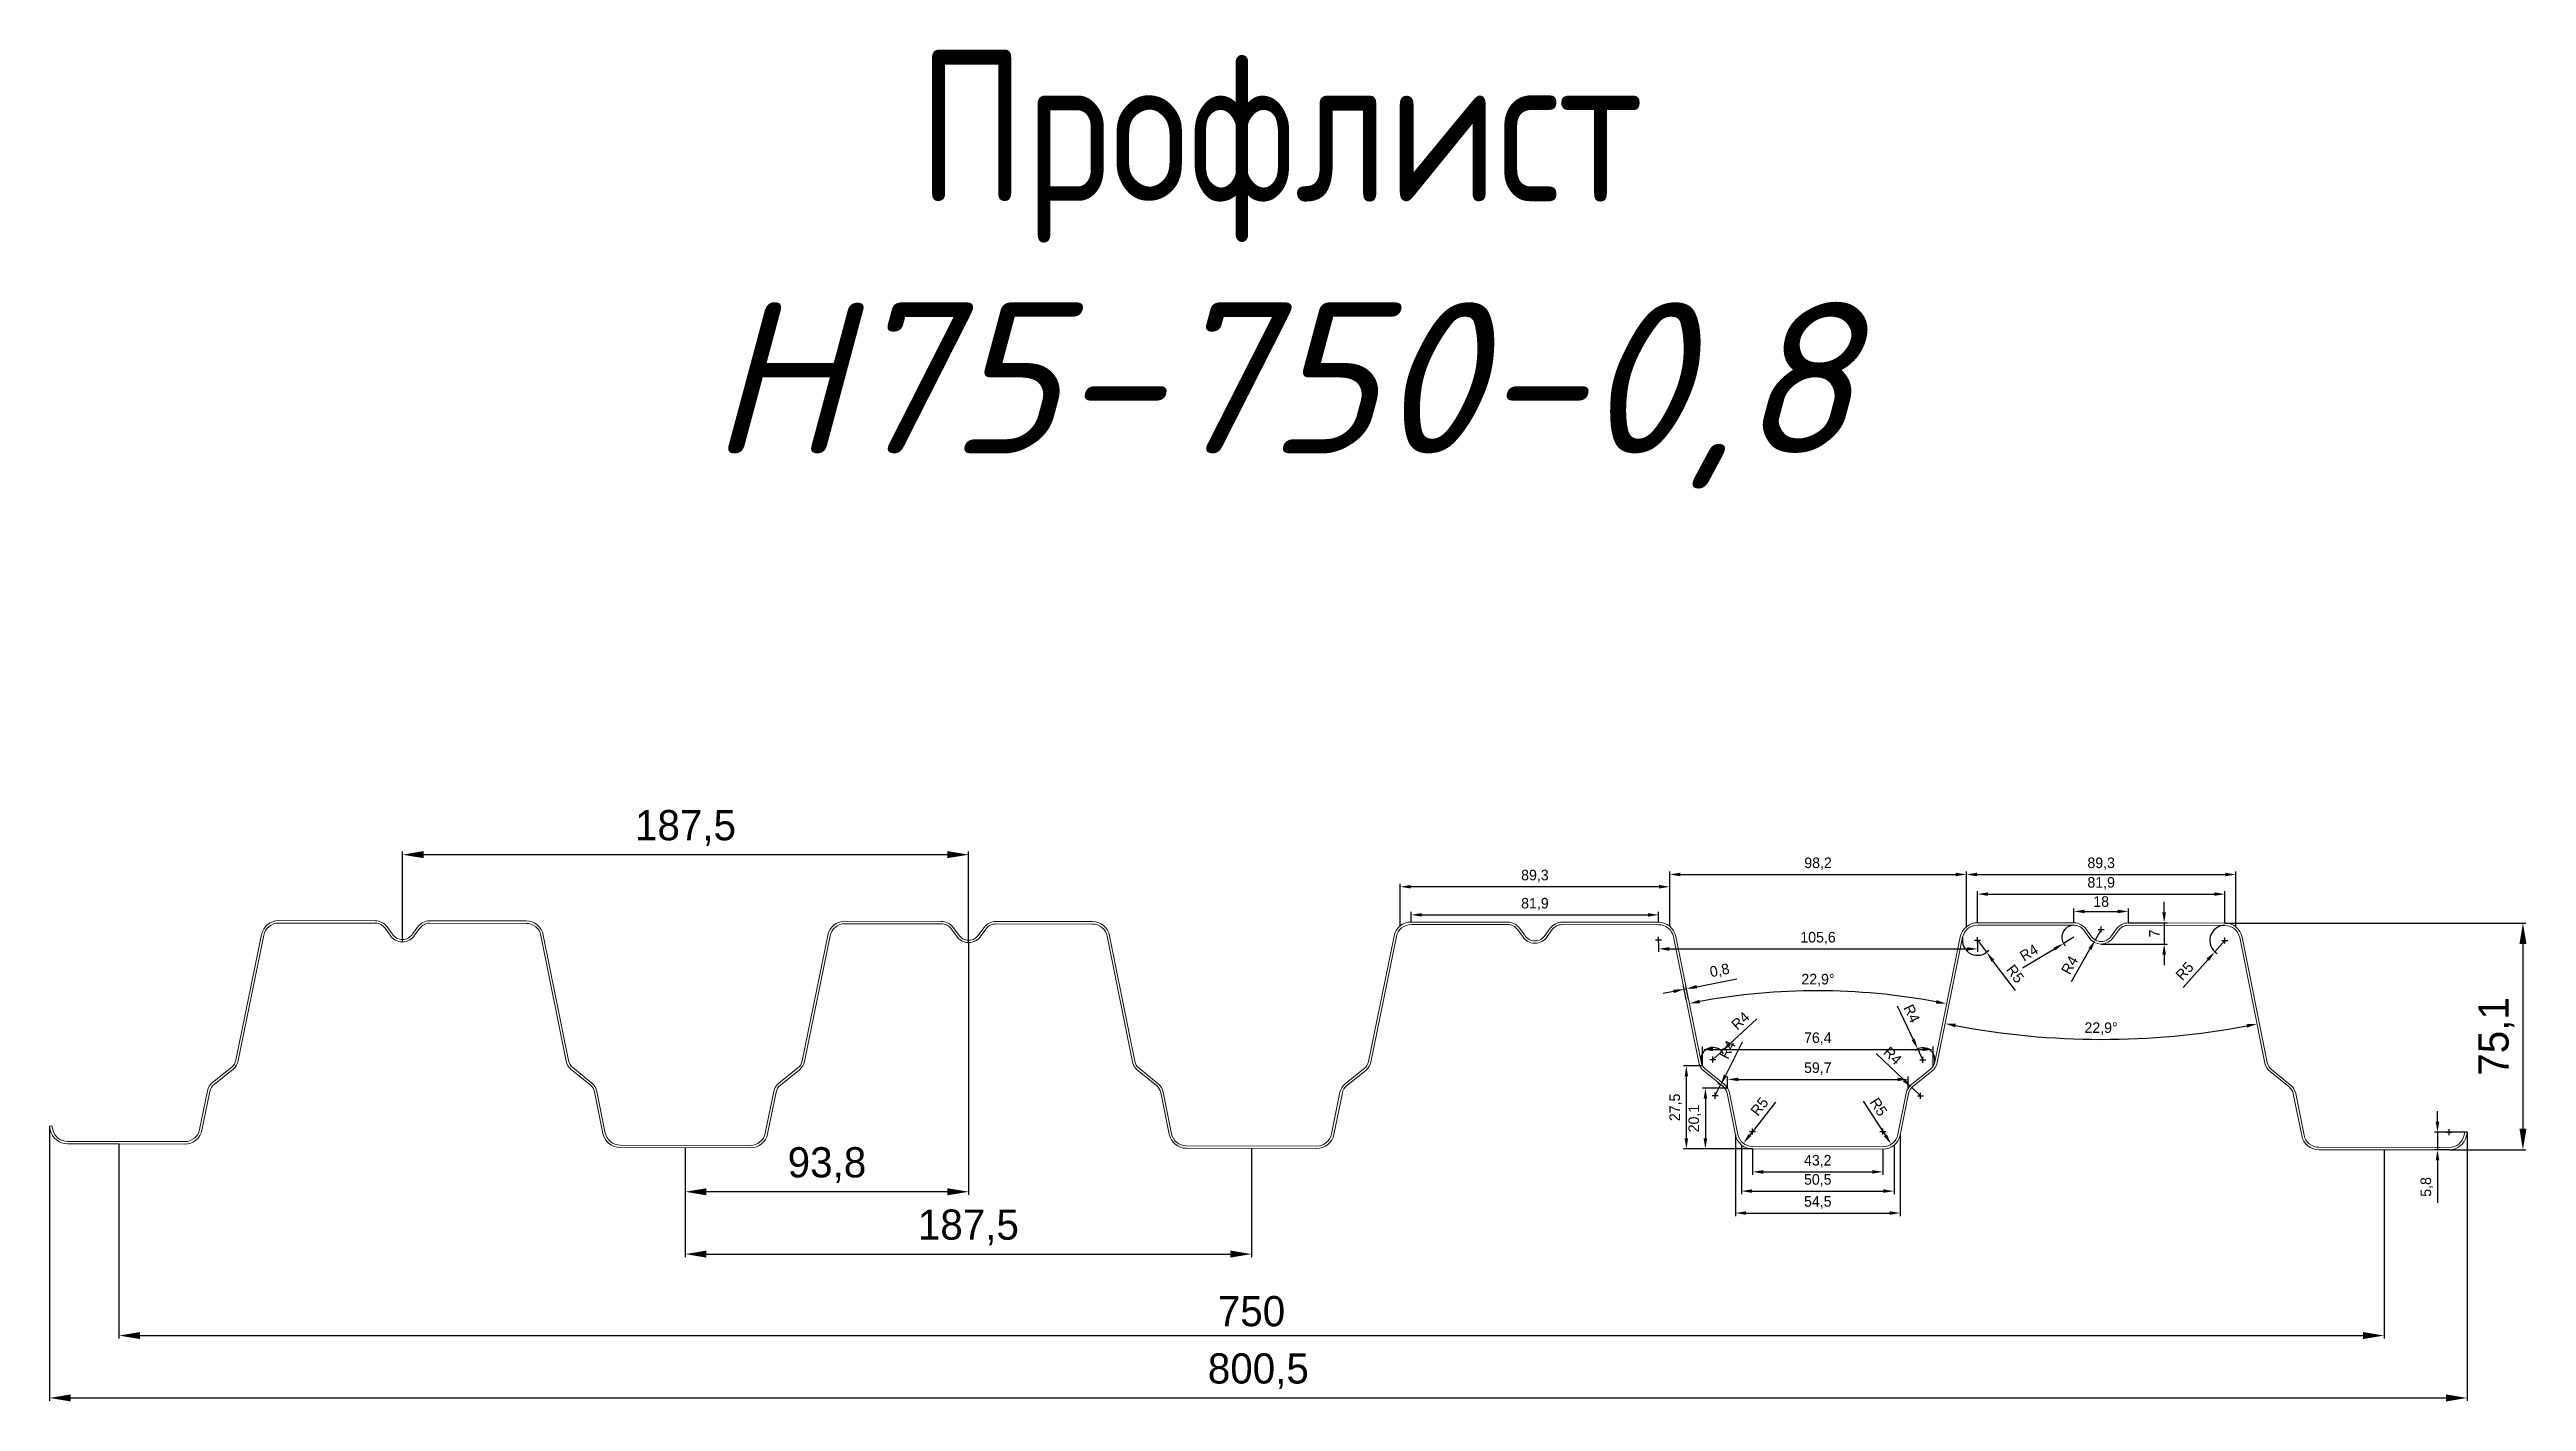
# Model space of a CAD drawing. Header units: millimetres. Extents: x -3689 to 2833879, y -661599 to -635850.
# Drawn here: x 2700652 to 2701472, y -655290 to -654843 of the extents above; entities that cross this region are included whole.
import ezdxf

# ---------------------------------------------------------------- set-up
doc = ezdxf.new("R2010")
doc.units = ezdxf.units.MM
doc.header["$PDMODE"] = 35
doc.layers.get('Defpoints').update_dxf_attribs({"color": 4})
doc.styles.add('ГОСТ 2.304', font='CS_Gost2304.shx')
doc.dimstyles.new('10', dxfattribs={"dimtxt": 10, "dimasz": 7, "dimexe": 1, "dimexo": 0, "dimgap": 3, "dimtad": 1, "dimtoh": 1, "dimdec": 1, "dimtxsty": 'Standard', "dimcen": 1, "dimclrd": 256, "dimclre": 256, "dimclrt": 256, "dimadec": 1, "dimazin": 2, "dimtp": 0.1, "dimtm": 0.1, "dimtfac": 0.71, "dimtdec": 1, "dimtmove": 0, "dimatfit": 3, "dimfxl": 1, "dimtolj": 1, "dimlwd": -1, "dimlwe": -1, "dimarcsym": 1})
doc.dimstyles.new('AM_GOST', dxfattribs={"dimtxt": 3.5, "dimasz": 3.5, "dimexe": 1, "dimexo": 0, "dimgap": 1.5, "dimtad": 1, "dimdec": 1, "dimtxsty": 'Standard', "dimcen": 0, "dimclrd": 256, "dimclre": 256, "dimclrt": 256, "dimadec": 1, "dimazin": 2, "dimtp": 0.1, "dimtm": 0.1, "dimtfac": 0.71, "dimtdec": 1, "dimtmove": 0, "dimatfit": 3, "dimfxl": 1, "dimtolj": 1, "dimlwd": -1, "dimlwe": -1, "dimarcsym": 1})
doc.dimstyles.new('AM_GOST$4', dxfattribs={"dimtxt": 3.5, "dimasz": 3.5, "dimexe": 1, "dimexo": 0, "dimgap": 1.5, "dimtad": 1, "dimdec": 1, "dimtxsty": 'Standard', "dimcen": 0, "dimclrd": 256, "dimclre": 256, "dimclrt": 256, "dimadec": 1, "dimazin": 2, "dimtp": 0.1, "dimtm": 0.1, "dimtfac": 0.71, "dimtdec": 1, "dimtmove": 0, "dimatfit": 3, "dimfxl": 1, "dimtolj": 1, "dimlwd": -1, "dimlwe": -1, "dimarcsym": 1})

msp = doc.modelspace()

# ---------------------------------------------------------------- texts
at = {"layer": 'Defpoints', "insert": (2700734.97, -654843.22), "char_height": 50, "attachment_point": 1, "style": 'ГОСТ 2.304'}
msp.add_mtext_dynamic_manual_height_columns('\\pxqc;Профлист \\P{\\fISOCPEUR|b0|i1|c204|p34;Н75-750-0,8}', width=648.941, gutter_width=75, heights=[0], dxfattribs=at)

# ---------------------------------------------------------------- blocks, each defined once
blk = doc.blocks.new('Профнастил Н75-750-0.8 ГОСТ 24045-94')
at = {"linetype": 'ByBlock', "lineweight": -2, "ltscale": 100}
blk.add_lwpolyline([(697.22, 75), (697.22, 75, -0.356846), (702.9, 70.35), (711.32, 28.79, 0.174576), (712.72, 26.48), (719.04, 21.37, -0.174576), (720.73, 18.59), (723.52, 4.81, 0.356846), (728.42, 0.8), (771.58, 0.8, 0.356846), (776.48, 4.81), (776.72, 6), (777.51, 5.84), (777.27, 4.65, -0.356846), (771.58, 0), (750, 0), (728.42, 0, -0.356846), (722.73, 4.65), (719.94, 18.43, 0.174576), (718.54, 20.75), (712.22, 25.85, -0.174576), (710.53, 28.63), (702.12, 70.19, 0.356846), (697.22, 74.2), (665.25, 74.2, 0.241708), (662, 72.53), (660.3, 70.23, -0.550283), (652.2, 70.23), (650.5, 72.53, 0.241708), (647.25, 74.2), (615.28, 74.2, 0.356846), (610.38, 70.19), (601.97, 28.63, -0.174576), (600.28, 25.85), (593.96, 20.75, 0.174576), (592.56, 18.43), (589.77, 4.65, -0.356846), (584.08, 0), (540.92, 0, -0.356846), (535.23, 4.65), (532.44, 18.43, 0.174576), (531.04, 20.75), (524.72, 25.85, -0.174576), (523.03, 28.63), (514.62, 70.19, 0.356846), (509.72, 74.2), (477.75, 74.2, 0.241708), (474.5, 72.53), (472.8, 70.23, -0.550283), (464.7, 70.23), (463, 72.53, 0.241708), (459.75, 74.2), (427.78, 74.2, 0.356846), (422.88, 70.19), (414.47, 28.63, -0.174576), (412.78, 25.85), (406.46, 20.75, 0.174576), (405.06, 18.43), (402.27, 4.65, -0.356846), (396.58, 0), (353.42, 0, -0.356846), (347.73, 4.65), (344.94, 18.43, 0.174576), (343.54, 20.75), (337.22, 25.85, -0.174576), (335.53, 28.63), (327.12, 70.19, 0.356846), (322.22, 74.2), (290.25, 74.2, 0.241708), (287, 72.53), (285.3, 70.23, -0.550283), (277.2, 70.23), (275.5, 72.53, 0.241708), (272.25, 74.2), (240.28, 74.2, 0.356846), (235.38, 70.19), (226.97, 28.63, -0.174576), (225.28, 25.85), (218.96, 20.75, 0.174576), (217.56, 18.43), (214.77, 4.65, -0.356846), (209.08, 0), (165.92, 0, -0.356846), (160.23, 4.65), (157.44, 18.43, 0.174576), (156.04, 20.75), (149.72, 25.85, -0.174576), (148.03, 28.63), (139.62, 70.19, 0.356846), (134.72, 74.2), (102.75, 74.2, 0.241708), (99.5, 72.53), (97.8, 70.23, -0.550283), (89.7, 70.23), (88, 72.53, 0.241708), (84.75, 74.2), (52.78, 74.2, 0.356846), (47.88, 70.19), (39.47, 28.63, -0.174576), (37.78, 25.85), (31.46, 20.75, 0.174576), (30.06, 18.43), (27.47, 5.65, -0.356846), (21.78, 1), (0, 1), (-17.07, 1, -0.356846), (-22.76, 5.65), (-23, 6.84), (-22.22, 7), (-21.97, 5.81, 0.356846), (-17.07, 1.8), (21.78, 1.8, 0.356846), (26.68, 5.81), (29.27, 18.59, -0.174576), (30.96, 21.37), (37.28, 26.48, 0.174576), (38.68, 28.79), (47.1, 70.35, -0.356846), (52.78, 75), (84.75, 75, -0.243056), (88.66, 72.98), (90.37, 70.66, 0.55113), (97.13, 70.66), (98.84, 72.98, -0.243056), (102.75, 75), (134.72, 75, -0.356846), (140.4, 70.35), (148.82, 28.79, 0.174576), (150.22, 26.48), (156.54, 21.37, -0.174576), (158.23, 18.59), (161.02, 4.81, 0.356846), (165.92, 0.8), (209.08, 0.8, 0.356846), (213.98, 4.81), (216.77, 18.59, -0.174576), (218.46, 21.37), (224.78, 26.48, 0.174576), (226.18, 28.79), (234.6, 70.35, -0.356846), (240.28, 75), (240.28, 75), (272.25, 75, -0.243056), (276.16, 72.98), (277.87, 70.66, 0.55113), (284.63, 70.66), (286.34, 72.98, -0.243056), (290.25, 75), (322.22, 75, -0.356846), (327.9, 70.35), (336.32, 28.79, 0.174576), (337.72, 26.48), (344.04, 21.37, -0.174576), (345.73, 18.59), (348.52, 4.81, 0.356846), (353.42, 0.8), (396.58, 0.8, 0.356846), (401.48, 4.81), (404.27, 18.59, -0.174576), (405.96, 21.37), (412.28, 26.48, 0.174576), (413.68, 28.79), (422.1, 70.35, -0.356846), (427.78, 75), (427.78, 75), (459.75, 75, -0.243056), (463.66, 72.98), (465.37, 70.66, 0.55113), (472.13, 70.66), (473.84, 72.98, -0.243056), (477.75, 75), (509.72, 75, -0.356846), (515.4, 70.35), (523.82, 28.79, 0.174576), (525.22, 26.48), (531.54, 21.37, -0.174576), (533.23, 18.59), (536.02, 4.81, 0.356846), (540.92, 0.8), (584.08, 0.8, 0.356846), (588.98, 4.81), (591.77, 18.59, -0.174576), (593.46, 21.37), (599.78, 26.48, 0.174576), (601.18, 28.79), (609.6, 70.35, -0.356846), (615.28, 75), (615.28, 75), (647.25, 75, -0.243056), (651.16, 72.98), (652.87, 70.66, 0.55113), (659.63, 70.66), (661.34, 72.98, -0.243056), (665.25, 75)], format="xyb", close=True, dxfattribs=at)
blk = doc.blocks.new('*D796')
at = {"linetype": 'ByBlock', "transparency": 16777216}
for p, q in [((2701372.18, -655132.07), (2701471.86, -655132.07)), ((2701470.86, -655139.07), (2701470.86, -655200.16)), ((2701446.45, -655207.16), (2701471.86, -655207.16))]:
    blk.add_line(p, q, dxfattribs=at)
at = {"transparency": 16777216}
for points in [[(2701469.7, -655139.07), (2701472.03, -655139.07), (2701470.86, -655132.07)], [(2701469.7, -655200.16), (2701472.03, -655200.16), (2701470.86, -655207.16)]]:
    blk.add_solid(points, dxfattribs=at)
at = {"layer": 'Defpoints', "color": 0, "transparency": 16777216}
for p in [(2701372.18, -655132.07), (2701446.45, -655207.16), (2701470.86, -655207.16)]:
    blk.add_point(p, dxfattribs=at)
at = {"transparency": 16777216, "insert": (2701462.03, -655169.62), "char_height": 10, "attachment_point": 5, "rotation": 90}
blk.add_mtext('\\A1;75,1', dxfattribs=at)
blk = doc.blocks.new('*D797')
at = {"linetype": 'ByBlock', "transparency": 16777216}
for p, q in [((2701184.67, -655138.64), (2701184.67, -655141.64)), ((2701188.17, -655140.64), (2701286.74, -655140.64)), ((2701290.24, -655138.77), (2701290.24, -655141.64))]:
    blk.add_line(p, q, dxfattribs=at)
at = {"transparency": 16777216}
for points in [[(2701188.17, -655140.06), (2701188.17, -655141.23), (2701184.67, -655140.64)], [(2701286.74, -655140.06), (2701286.74, -655141.23), (2701290.24, -655140.64)]]:
    blk.add_solid(points, dxfattribs=at)
at = {"layer": 'Defpoints', "color": 0, "transparency": 16777216}
for p in [(2701184.67, -655138.64), (2701290.24, -655138.77), (2701290.24, -655140.64)]:
    blk.add_point(p, dxfattribs=at)
at = {"transparency": 16777216, "insert": (2701237.45, -655137.1), "char_height": 3.5, "attachment_point": 5}
blk.add_mtext('\\A1;105,6', dxfattribs=at)
blk = doc.blocks.new('*D798')
at = {"linetype": 'ByBlock', "transparency": 16777216}
for p, q in [((2701188.35, -655133.16), (2701188.35, -655115)), ((2701191.85, -655116), (2701283.07, -655116)), ((2701286.57, -655133.28), (2701286.57, -655115))]:
    blk.add_line(p, q, dxfattribs=at)
at = {"transparency": 16777216}
for points in [[(2701191.85, -655115.42), (2701191.85, -655116.59), (2701188.35, -655116)], [(2701283.07, -655115.42), (2701283.07, -655116.59), (2701286.57, -655116)]]:
    blk.add_solid(points, dxfattribs=at)
at = {"layer": 'Defpoints', "color": 0, "transparency": 16777216}
for p in [(2701286.57, -655116), (2701188.35, -655133.16), (2701286.57, -655133.28)]:
    blk.add_point(p, dxfattribs=at)
at = {"transparency": 16777216, "insert": (2701237.46, -655112.46), "char_height": 3.5, "attachment_point": 5}
blk.add_mtext('\\A1;98,2', dxfattribs=at)
blk = doc.blocks.new('*D799')
at = {"linetype": 'ByBlock', "transparency": 16777216}
for p, q in [((2701099.07, -655133.05), (2701099.07, -655119.07)), ((2701184.85, -655120.07), (2701102.57, -655120.07)), ((2701188.35, -655133.16), (2701188.35, -655119.07))]:
    blk.add_line(p, q, dxfattribs=at)
at = {"transparency": 16777216}
for points in [[(2701102.57, -655119.48), (2701102.57, -655120.65), (2701099.07, -655120.07)], [(2701184.85, -655119.48), (2701184.85, -655120.65), (2701188.35, -655120.07)]]:
    blk.add_solid(points, dxfattribs=at)
at = {"layer": 'Defpoints', "color": 0, "transparency": 16777216}
for p in [(2701099.07, -655120.07), (2701099.07, -655133.05), (2701188.35, -655133.16)]:
    blk.add_point(p, dxfattribs=at)
at = {"transparency": 16777216, "insert": (2701143.71, -655116.52), "char_height": 3.5, "attachment_point": 5}
blk.add_mtext('\\A1;89,3', dxfattribs=at)
blk = doc.blocks.new('*D800')
at = {"linetype": 'ByBlock', "transparency": 16777216}
for p, q in [((2701102.74, -655131.74), (2701102.74, -655128.37)), ((2701106.24, -655129.37), (2701181.18, -655129.37)), ((2701184.68, -655131.84), (2701184.68, -655128.37))]:
    blk.add_line(p, q, dxfattribs=at)
at = {"transparency": 16777216}
for points in [[(2701106.24, -655128.79), (2701106.24, -655129.95), (2701102.74, -655129.37)], [(2701181.18, -655128.79), (2701181.18, -655129.95), (2701184.68, -655129.37)]]:
    blk.add_solid(points, dxfattribs=at)
at = {"layer": 'Defpoints', "color": 0, "transparency": 16777216}
for p in [(2701102.74, -655131.74), (2701184.68, -655129.37), (2701184.68, -655131.84)]:
    blk.add_point(p, dxfattribs=at)
at = {"transparency": 16777216, "insert": (2701143.71, -655125.83), "char_height": 3.5, "attachment_point": 5}
blk.add_mtext('\\A1;81,9', dxfattribs=at)
blk = doc.blocks.new('*D801')
at = {"linetype": 'ByBlock', "transparency": 16777216}
for p, q in [((2701199.22, -655179.35), (2701199.22, -655172.91)), ((2701202.72, -655173.91), (2701272.09, -655173.91)), ((2701275.59, -655179.44), (2701275.59, -655172.91))]:
    blk.add_line(p, q, dxfattribs=at)
at = {"transparency": 16777216}
for points in [[(2701202.72, -655173.32), (2701202.72, -655174.49), (2701199.22, -655173.91)], [(2701272.09, -655173.32), (2701272.09, -655174.49), (2701275.59, -655173.91)]]:
    blk.add_solid(points, dxfattribs=at)
at = {"layer": 'Defpoints', "color": 0, "transparency": 16777216}
for p in [(2701275.59, -655173.91), (2701199.22, -655179.35), (2701275.59, -655179.44)]:
    blk.add_point(p, dxfattribs=at)
at = {"transparency": 16777216, "insert": (2701237.4, -655170.36), "char_height": 3.5, "attachment_point": 5}
blk.add_mtext('\\A1;76,4', dxfattribs=at)
blk = doc.blocks.new('*D802')
at = {"linetype": 'ByBlock', "transparency": 16777216}
for p, q in [((2701207.52, -655186.74), (2701207.52, -655182.84)), ((2701211.02, -655183.84), (2701263.77, -655183.84)), ((2701267.27, -655186.82), (2701267.27, -655182.84))]:
    blk.add_line(p, q, dxfattribs=at)
at = {"transparency": 16777216}
for points in [[(2701211.02, -655183.26), (2701211.02, -655184.42), (2701207.52, -655183.84)], [(2701263.77, -655183.26), (2701263.77, -655184.42), (2701267.27, -655183.84)]]:
    blk.add_solid(points, dxfattribs=at)
at = {"layer": 'Defpoints', "color": 0, "transparency": 16777216}
for p in [(2701267.27, -655183.84), (2701207.52, -655186.74), (2701267.27, -655186.82)]:
    blk.add_point(p, dxfattribs=at)
at = {"transparency": 16777216, "insert": (2701237.39, -655180.3), "char_height": 3.5, "attachment_point": 5}
blk.add_mtext('\\A1;59,7', dxfattribs=at)
blk = doc.blocks.new('*D803')
at = {"linetype": 'ByBlock', "transparency": 16777216}
for p, q in [((2701207.52, -655186.74), (2701199.16, -655186.74)), ((2701200.16, -655190.24), (2701200.16, -655203.38)), ((2701215.79, -655206.88), (2701199.16, -655206.88))]:
    blk.add_line(p, q, dxfattribs=at)
at = {"transparency": 16777216}
for points in [[(2701199.58, -655190.24), (2701200.74, -655190.24), (2701200.16, -655186.74)], [(2701199.58, -655203.38), (2701200.74, -655203.38), (2701200.16, -655206.88)]]:
    blk.add_solid(points, dxfattribs=at)
at = {"layer": 'Defpoints', "color": 0, "transparency": 16777216}
for p in [(2701207.52, -655186.74), (2701200.16, -655206.88), (2701215.79, -655206.88)]:
    blk.add_point(p, dxfattribs=at)
at = {"transparency": 16777216, "insert": (2701196.62, -655196.81), "char_height": 3.5, "attachment_point": 5, "rotation": 90}
blk.add_mtext('\\A1;20,1', dxfattribs=at)
blk = doc.blocks.new('*D804')
at = {"linetype": 'ByBlock', "transparency": 16777216}
for p, q in [((2701199.22, -655179.34), (2701192.86, -655179.34)), ((2701193.86, -655203.38), (2701193.86, -655182.84)), ((2701215.79, -655206.88), (2701192.86, -655206.88))]:
    blk.add_line(p, q, dxfattribs=at)
at = {"transparency": 16777216}
for points in [[(2701193.28, -655182.84), (2701194.44, -655182.84), (2701193.86, -655179.34)], [(2701193.28, -655203.38), (2701194.44, -655203.38), (2701193.86, -655206.88)]]:
    blk.add_solid(points, dxfattribs=at)
at = {"layer": 'Defpoints', "color": 0, "transparency": 16777216}
for p in [(2701193.86, -655179.34), (2701199.22, -655179.34), (2701215.79, -655206.88)]:
    blk.add_point(p, dxfattribs=at)
at = {"transparency": 16777216, "insert": (2701190.32, -655193.11), "char_height": 3.5, "attachment_point": 5, "rotation": 90}
blk.add_mtext('\\A1;27,5', dxfattribs=at)
blk = doc.blocks.new('*D805')
at = {"linetype": 'ByBlock', "transparency": 16777216}
for p, q in [((2701215.79, -655206.88), (2701215.79, -655215.47)), ((2701258.95, -655206.93), (2701258.95, -655215.47)), ((2701219.29, -655214.47), (2701255.45, -655214.47))]:
    blk.add_line(p, q, dxfattribs=at)
at = {"transparency": 16777216}
for points in [[(2701219.29, -655213.89), (2701219.29, -655215.06), (2701215.79, -655214.47)], [(2701255.45, -655213.89), (2701255.45, -655215.06), (2701258.95, -655214.47)]]:
    blk.add_solid(points, dxfattribs=at)
at = {"layer": 'Defpoints', "color": 0, "transparency": 16777216}
for p in [(2701215.79, -655206.88), (2701258.95, -655206.93), (2701258.95, -655214.47)]:
    blk.add_point(p, dxfattribs=at)
at = {"transparency": 16777216, "insert": (2701237.37, -655210.93), "char_height": 3.5, "attachment_point": 5}
blk.add_mtext('\\A1;43,2', dxfattribs=at)
blk = doc.blocks.new('*D806')
at = {"linetype": 'ByBlock', "transparency": 16777216}
for p, q in [((2701212.12, -655205.57), (2701212.12, -655221.83)), ((2701262.62, -655205.63), (2701262.62, -655221.83)), ((2701215.62, -655220.83), (2701259.12, -655220.83))]:
    blk.add_line(p, q, dxfattribs=at)
at = {"transparency": 16777216}
for points in [[(2701215.62, -655220.24), (2701215.62, -655221.41), (2701212.12, -655220.83)], [(2701259.12, -655220.24), (2701259.12, -655221.41), (2701262.62, -655220.83)]]:
    blk.add_solid(points, dxfattribs=at)
at = {"layer": 'Defpoints', "color": 0, "transparency": 16777216}
for p in [(2701212.12, -655205.57), (2701262.62, -655205.63), (2701262.62, -655220.83)]:
    blk.add_point(p, dxfattribs=at)
at = {"transparency": 16777216, "insert": (2701237.37, -655217.29), "char_height": 3.5, "attachment_point": 5}
blk.add_mtext('\\A1;50,5', dxfattribs=at)
blk = doc.blocks.new('*D807')
at = {"linetype": 'ByBlock', "transparency": 16777216}
for p, q in [((2701210.11, -655202.22), (2701210.11, -655229.09)), ((2701264.64, -655202.29), (2701264.64, -655229.09)), ((2701213.61, -655228.09), (2701261.14, -655228.09))]:
    blk.add_line(p, q, dxfattribs=at)
at = {"transparency": 16777216}
for points in [[(2701213.61, -655227.5), (2701213.61, -655228.67), (2701210.11, -655228.09)], [(2701261.14, -655227.5), (2701261.14, -655228.67), (2701264.64, -655228.09)]]:
    blk.add_solid(points, dxfattribs=at)
at = {"layer": 'Defpoints', "color": 0, "transparency": 16777216}
for p in [(2701210.11, -655202.22), (2701264.64, -655202.29), (2701264.64, -655228.09)]:
    blk.add_point(p, dxfattribs=at)
at = {"transparency": 16777216, "insert": (2701237.38, -655224.54), "char_height": 3.5, "attachment_point": 5}
blk.add_mtext('\\A1;54,5', dxfattribs=at)
blk = doc.blocks.new('*D808')
at = {"linetype": 'ByBlock', "transparency": 16777216}
blk.add_line((2701252.37, -655191.03), (2701259.78, -655202.39), dxfattribs=at)
at = {"transparency": 16777216}
blk.add_solid([(2701260.27, -655202.07), (2701259.29, -655202.71), (2701261.69, -655205.32)], dxfattribs=at)
at = {"layer": 'Defpoints', "color": 0, "transparency": 16777216}
for p in [(2701258.96, -655201.13), (2701261.69, -655205.32)]:
    blk.add_point(p, dxfattribs=at)
at = {"transparency": 16777216, "insert": (2701257.5, -655192.95), "char_height": 3.5, "attachment_point": 5, "rotation": 303.09792}
blk.add_mtext('\\A1;R5', dxfattribs=at)
blk = doc.blocks.new('*D809')
at = {"linetype": 'ByBlock', "transparency": 16777216}
blk.add_line((2701223.35, -655191.34), (2701214.88, -655202.27), dxfattribs=at)
at = {"transparency": 16777216}
blk.add_solid([(2701214.42, -655201.91), (2701215.34, -655202.62), (2701212.73, -655205.03)], dxfattribs=at)
at = {"layer": 'Defpoints', "color": 0, "transparency": 16777216}
for p in [(2701212.73, -655205.03), (2701215.8, -655201.08)]:
    blk.add_point(p, dxfattribs=at)
at = {"transparency": 16777216, "insert": (2701218.07, -655192.84), "char_height": 3.5, "attachment_point": 5, "rotation": 52.21941}
blk.add_mtext('\\A1;R5', dxfattribs=at)
blk = doc.blocks.new('*D810')
at = {"linetype": 'ByBlock', "transparency": 16777216}
for p, q in [((2701217.2, -655163.8), (2701208.15, -655172.18)), ((2701202.64, -655177.28), (2701205.58, -655174.56))]:
    blk.add_line(p, q, dxfattribs=at)
blk.add_arc((2701202.64, -655177.28), 4, 28.47082, 191.37483, dxfattribs=at)
at = {"transparency": 16777216}
blk.add_solid([(2701207.75, -655171.75), (2701208.54, -655172.61), (2701205.58, -655174.56)], dxfattribs=at)
at = {"layer": 'Defpoints', "color": 0, "transparency": 16777216}
for p in [(2701205.58, -655174.56), (2701202.64, -655177.28)]:
    blk.add_point(p, dxfattribs=at)
at = {"transparency": 16777216, "insert": (2701211.75, -655164.42), "char_height": 3.5, "attachment_point": 5, "rotation": 42.79476}
blk.add_mtext('\\A1;R4', dxfattribs=at)
blk = doc.blocks.new('*D811')
at = {"linetype": 'ByBlock', "transparency": 16777216}
for p, q in [((2701212.32, -655171.51), (2701206.78, -655182.53)), ((2701203.42, -655189.23), (2701205.21, -655185.66))]:
    blk.add_line(p, q, dxfattribs=at)
blk.add_arc((2701203.42, -655189.23), 4, 50.98552, 77.64896, dxfattribs=at)
at = {"transparency": 16777216}
blk.add_solid([(2701206.26, -655182.27), (2701207.3, -655182.79), (2701205.21, -655185.66)], dxfattribs=at)
at = {"layer": 'Defpoints', "color": 0, "transparency": 16777216}
for p in [(2701203.42, -655189.23), (2701205.21, -655185.66)]:
    blk.add_point(p, dxfattribs=at)
at = {"transparency": 16777216, "insert": (2701207.43, -655173.99), "char_height": 3.5, "attachment_point": 5, "rotation": 63.32502}
blk.add_mtext('\\A1;R4', dxfattribs=at)
blk = doc.blocks.new('*D812')
at = {"linetype": 'ByBlock', "transparency": 16777216}
for p, q in [((2701256.73, -655175.31), (2701265.95, -655184.13)), ((2701271.37, -655189.31), (2701268.48, -655186.55))]:
    blk.add_line(p, q, dxfattribs=at)
at = {"transparency": 16777216}
blk.add_solid([(2701266.35, -655183.71), (2701265.54, -655184.55), (2701268.48, -655186.55)], dxfattribs=at)
at = {"layer": 'Defpoints', "color": 0, "transparency": 16777216}
for p in [(2701268.48, -655186.55), (2701271.37, -655189.31)]:
    blk.add_point(p, dxfattribs=at)
at = {"transparency": 16777216, "insert": (2701262.17, -655176.01), "char_height": 3.5, "attachment_point": 5, "rotation": 316.27621}
blk.add_mtext('\\A1;R4', dxfattribs=at)
blk = doc.blocks.new('*D813')
at = {"linetype": 'ByBlock', "transparency": 16777216}
for p, q in [((2701263.66, -655159.45), (2701268.95, -655170.59)), ((2701272.17, -655177.36), (2701270.45, -655173.75))]:
    blk.add_line(p, q, dxfattribs=at)
blk.add_arc((2701272.17, -655177.36), 4, 348.48487, 129.72561, dxfattribs=at)
at = {"transparency": 16777216}
blk.add_solid([(2701269.48, -655170.34), (2701268.43, -655170.84), (2701270.45, -655173.75)], dxfattribs=at)
at = {"layer": 'Defpoints', "color": 0, "transparency": 16777216}
for p in [(2701270.45, -655173.75), (2701272.17, -655177.36)]:
    blk.add_point(p, dxfattribs=at)
at = {"transparency": 16777216, "insert": (2701268.49, -655162.04), "char_height": 3.5, "attachment_point": 5, "rotation": 295.40166}
blk.add_mtext('\\A1;R4', dxfattribs=at)
blk = doc.blocks.new('*D781')
at = {"linetype": 'ByBlock', "transparency": 16777216}
for p, q in [((2701286.57, -655133.28), (2701286.57, -655115)), ((2701290.07, -655116), (2701372.35, -655116)), ((2701375.85, -655133.39), (2701375.85, -655115))]:
    blk.add_line(p, q, dxfattribs=at)
at = {"transparency": 16777216}
for points in [[(2701290.07, -655115.42), (2701290.07, -655116.59), (2701286.57, -655116)], [(2701372.35, -655115.42), (2701372.35, -655116.59), (2701375.85, -655116)]]:
    blk.add_solid(points, dxfattribs=at)
at = {"layer": 'Defpoints', "color": 0, "transparency": 16777216}
for p in [(2701375.85, -655116), (2701286.57, -655133.28), (2701375.85, -655133.39)]:
    blk.add_point(p, dxfattribs=at)
at = {"transparency": 16777216, "insert": (2701331.21, -655112.46), "char_height": 3.5, "attachment_point": 5}
blk.add_mtext('\\A1;89,3', dxfattribs=at)
blk = doc.blocks.new('*D782')
at = {"linetype": 'ByBlock', "transparency": 16777216}
for p, q in [((2701290.24, -655131.97), (2701290.24, -655121.5)), ((2701293.74, -655122.5), (2701368.68, -655122.5)), ((2701372.18, -655132.07), (2701372.18, -655121.5))]:
    blk.add_line(p, q, dxfattribs=at)
at = {"transparency": 16777216}
for points in [[(2701293.74, -655121.91), (2701293.74, -655123.08), (2701290.24, -655122.5)], [(2701368.68, -655121.91), (2701368.68, -655123.08), (2701372.18, -655122.5)]]:
    blk.add_solid(points, dxfattribs=at)
at = {"layer": 'Defpoints', "color": 0, "transparency": 16777216}
for p in [(2701372.18, -655122.5), (2701290.24, -655131.97), (2701372.18, -655132.07)]:
    blk.add_point(p, dxfattribs=at)
at = {"transparency": 16777216, "insert": (2701331.21, -655118.95), "char_height": 3.5, "attachment_point": 5}
blk.add_mtext('\\A1;81,9', dxfattribs=at)
blk = doc.blocks.new('*D783')
at = {"linetype": 'ByBlock', "transparency": 16777216}
for p, q in [((2701352.07, -655128.53), (2701352.07, -655125.03)), ((2701340.21, -655132.03), (2701353.07, -655132.03)), ((2701352.07, -655132.03), (2701352.07, -655139.02)), ((2701331.2, -655139.02), (2701353.07, -655139.02)), ((2701352.07, -655142.52), (2701352.07, -655146.02))]:
    blk.add_line(p, q, dxfattribs=at)
at = {"transparency": 16777216}
for points in [[(2701351.48, -655128.53), (2701352.65, -655128.53), (2701352.07, -655132.03)], [(2701351.48, -655142.52), (2701352.65, -655142.52), (2701352.07, -655139.02)]]:
    blk.add_solid(points, dxfattribs=at)
at = {"layer": 'Defpoints', "color": 0, "transparency": 16777216}
for p in [(2701340.21, -655132.03), (2701331.2, -655139.02), (2701352.07, -655139.02)]:
    blk.add_point(p, dxfattribs=at)
at = {"transparency": 16777216, "insert": (2701348.82, -655135.53), "char_height": 3.5, "attachment_point": 5, "rotation": 90}
blk.add_mtext('\\A1;7', dxfattribs=at)
blk = doc.blocks.new('*D784')
at = {"linetype": 'ByBlock', "transparency": 16777216}
for p, q in [((2701322.21, -655132.01), (2701322.21, -655127.24)), ((2701325.71, -655128.24), (2701336.71, -655128.24)), ((2701340.21, -655132.03), (2701340.21, -655127.24))]:
    blk.add_line(p, q, dxfattribs=at)
at = {"transparency": 16777216}
for points in [[(2701325.71, -655127.66), (2701325.71, -655128.83), (2701322.21, -655128.24)], [(2701336.71, -655127.66), (2701336.71, -655128.83), (2701340.21, -655128.24)]]:
    blk.add_solid(points, dxfattribs=at)
at = {"layer": 'Defpoints', "color": 0, "transparency": 16777216}
for p in [(2701322.21, -655132.01), (2701340.21, -655128.24), (2701340.21, -655132.03)]:
    blk.add_point(p, dxfattribs=at)
at = {"transparency": 16777216, "insert": (2701331.21, -655124.99), "char_height": 3.5, "attachment_point": 5}
blk.add_mtext('\\A1;18', dxfattribs=at)
blk = doc.blocks.new('*D785')
at = {"linetype": 'ByBlock', "transparency": 16777216}
for p, q in [((2701305.16, -655146.95), (2701315.76, -655140.64)), ((2701322.21, -655136.81), (2701318.77, -655138.85))]:
    blk.add_line(p, q, dxfattribs=at)
blk.add_arc((2701322.21, -655136.81), 4, 89.92985, 225.05315, dxfattribs=at)
at = {"transparency": 16777216}
blk.add_solid([(2701315.46, -655140.14), (2701316.06, -655141.14), (2701318.77, -655138.85)], dxfattribs=at)
at = {"layer": 'Defpoints', "color": 0, "transparency": 16777216}
for p in [(2701318.77, -655138.85), (2701322.21, -655136.81)]:
    blk.add_point(p, dxfattribs=at)
at = {"transparency": 16777216, "insert": (2701307.29, -655141.89), "char_height": 3.5, "attachment_point": 5, "rotation": 30.7292}
blk.add_mtext('\\A1;R4', dxfattribs=at)
blk = doc.blocks.new('*D786')
at = {"linetype": 'ByBlock', "transparency": 16777216}
for p, q in [((2701331.21, -655134.22), (2701329.23, -655137.7)), ((2701321.4, -655151.46), (2701327.5, -655140.74))]:
    blk.add_line(p, q, dxfattribs=at)
at = {"transparency": 16777216}
blk.add_solid([(2701326.99, -655140.45), (2701328.01, -655141.03), (2701329.23, -655137.7)], dxfattribs=at)
at = {"layer": 'Defpoints', "color": 0, "transparency": 16777216}
for p in [(2701331.21, -655134.22), (2701329.23, -655137.7)]:
    blk.add_point(p, dxfattribs=at)
at = {"transparency": 16777216, "insert": (2701320.76, -655146.01), "char_height": 3.5, "attachment_point": 5, "rotation": 60.3626}
blk.add_mtext('\\A1;R4', dxfattribs=at)
blk = doc.blocks.new('*D779')
at = {"linetype": 'ByBlock', "transparency": 16777216}
for p, q in [((2701290.24, -655137.77), (2701293.26, -655141.76)), ((2701302.82, -655154.38), (2701295.37, -655144.55))]:
    blk.add_line(p, q, dxfattribs=at)
blk.add_arc((2701290.24, -655137.77), 5, 168.48487, 318.61112, dxfattribs=at)
at = {"transparency": 16777216}
blk.add_solid([(2701295.84, -655144.19), (2701294.91, -655144.9), (2701293.26, -655141.76)], dxfattribs=at)
at = {"layer": 'Defpoints', "color": 0, "transparency": 16777216}
for p in [(2701290.24, -655137.77), (2701293.26, -655141.76)]:
    blk.add_point(p, dxfattribs=at)
at = {"transparency": 16777216, "insert": (2701302.74, -655148.89), "char_height": 3.5, "attachment_point": 5, "rotation": 307.15196}
blk.add_mtext('\\A1;R5', dxfattribs=at)
blk = doc.blocks.new('*D780')
at = {"linetype": 'ByBlock', "transparency": 16777216}
for p, q in [((2701372.17, -655137.87), (2701368.85, -655141.61)), ((2701358.32, -655153.43), (2701366.52, -655144.22))]:
    blk.add_line(p, q, dxfattribs=at)
blk.add_arc((2701372.17, -655137.87), 5, 89.92985, 239.76537, dxfattribs=at)
at = {"transparency": 16777216}
blk.add_solid([(2701366.08, -655143.83), (2701366.95, -655144.61), (2701368.85, -655141.61)], dxfattribs=at)
at = {"layer": 'Defpoints', "color": 0, "transparency": 16777216}
for p in [(2701368.85, -655141.61), (2701372.17, -655137.87)]:
    blk.add_point(p, dxfattribs=at)
at = {"transparency": 16777216, "insert": (2701358.83, -655147.97), "char_height": 3.5, "attachment_point": 5, "rotation": 48.30622}
blk.add_mtext('\\A1;R5', dxfattribs=at)
blk = doc.blocks.new('*D787')
at = {"linetype": 'ByBlock', "transparency": 16777216}
for p, q in [((2700651.88, -655199.35), (2700651.88, -655290.31)), ((2701452.38, -655201.33), (2701452.38, -655290.31)), ((2700658.88, -655289.31), (2701445.38, -655289.31))]:
    blk.add_line(p, q, dxfattribs=at)
at = {"transparency": 16777216}
for points in [[(2700658.88, -655288.14), (2700658.88, -655290.47), (2700651.88, -655289.31)], [(2701445.38, -655288.14), (2701445.38, -655290.47), (2701452.38, -655289.31)]]:
    blk.add_solid(points, dxfattribs=at)
at = {"layer": 'Defpoints', "color": 0, "transparency": 16777216}
for p in [(2700651.88, -655199.35), (2701452.38, -655201.33), (2701452.38, -655289.31)]:
    blk.add_point(p, dxfattribs=at)
at = {"transparency": 16777216, "insert": (2701052.13, -655280.47), "char_height": 10, "attachment_point": 5}
blk.add_mtext('\\A1;800,5', dxfattribs=at)
blk = doc.blocks.new('*D788')
at = {"linetype": 'ByBlock', "transparency": 16777216}
for p, q in [((2700768.7, -655138.33), (2700768.7, -655108.44)), ((2700775.7, -655109.44), (2700949.2, -655109.44)), ((2700956.2, -655138.56), (2700956.2, -655108.44))]:
    blk.add_line(p, q, dxfattribs=at)
at = {"transparency": 16777216}
for points in [[(2700775.7, -655108.27), (2700775.7, -655110.6), (2700768.7, -655109.44)], [(2700949.2, -655108.27), (2700949.2, -655110.6), (2700956.2, -655109.44)]]:
    blk.add_solid(points, dxfattribs=at)
at = {"layer": 'Defpoints', "color": 0, "transparency": 16777216}
for p in [(2700956.2, -655109.44), (2700768.7, -655138.33), (2700956.2, -655138.56)]:
    blk.add_point(p, dxfattribs=at)
at = {"transparency": 16777216, "insert": (2700862.45, -655100.6), "char_height": 10, "attachment_point": 5}
blk.add_mtext('\\A1;187,5', dxfattribs=at)
blk = doc.blocks.new('*D789')
at = {"linetype": 'ByBlock', "transparency": 16777216}
for p, q in [((2700956.2, -655138.56), (2700956.2, -655222.05)), ((2700862.37, -655206.45), (2700862.37, -655222.05)), ((2700949.2, -655221.05), (2700869.37, -655221.05))]:
    blk.add_line(p, q, dxfattribs=at)
at = {"transparency": 16777216}
for points in [[(2700869.37, -655219.89), (2700869.37, -655222.22), (2700862.37, -655221.05)], [(2700949.2, -655219.89), (2700949.2, -655222.22), (2700956.2, -655221.05)]]:
    blk.add_solid(points, dxfattribs=at)
at = {"layer": 'Defpoints', "color": 0, "transparency": 16777216}
for p in [(2700956.2, -655138.56), (2700862.37, -655206.45), (2700862.37, -655221.05)]:
    blk.add_point(p, dxfattribs=at)
at = {"transparency": 16777216, "insert": (2700909.29, -655212.22), "char_height": 10, "attachment_point": 5}
blk.add_mtext('\\A1;93,8', dxfattribs=at)
blk = doc.blocks.new('*D790')
at = {"linetype": 'ByBlock', "transparency": 16777216}
for p, q in [((2700862.37, -655206.45), (2700862.37, -655242.69)), ((2701049.87, -655206.68), (2701049.87, -655242.69)), ((2700869.37, -655241.69), (2701042.87, -655241.69))]:
    blk.add_line(p, q, dxfattribs=at)
at = {"transparency": 16777216}
for points in [[(2700869.37, -655240.52), (2700869.37, -655242.85), (2700862.37, -655241.69)], [(2701042.87, -655240.52), (2701042.87, -655242.85), (2701049.87, -655241.69)]]:
    blk.add_solid(points, dxfattribs=at)
at = {"layer": 'Defpoints', "color": 0, "transparency": 16777216}
for p in [(2700862.37, -655206.45), (2701049.87, -655206.68), (2701049.87, -655241.69)]:
    blk.add_point(p, dxfattribs=at)
at = {"transparency": 16777216, "insert": (2700956.12, -655232.85), "char_height": 10, "attachment_point": 5}
blk.add_mtext('\\A1;187,5', dxfattribs=at)
blk = doc.blocks.new('*D791')
at = {"linetype": 'ByBlock', "transparency": 16777216}
for p, q in [((2700674.87, -655205.22), (2700674.87, -655269.65)), ((2701424.87, -655207.14), (2701424.87, -655269.65)), ((2700681.87, -655268.65), (2701417.87, -655268.65))]:
    blk.add_line(p, q, dxfattribs=at)
at = {"transparency": 16777216}
for points in [[(2700681.87, -655267.49), (2700681.87, -655269.82), (2700674.87, -655268.65)], [(2701417.87, -655267.49), (2701417.87, -655269.82), (2701424.87, -655268.65)]]:
    blk.add_solid(points, dxfattribs=at)
at = {"layer": 'Defpoints', "color": 0, "transparency": 16777216}
for p in [(2700674.87, -655205.22), (2701424.87, -655207.14), (2701424.87, -655268.65)]:
    blk.add_point(p, dxfattribs=at)
at = {"transparency": 16777216, "insert": (2701049.87, -655260.65), "char_height": 10, "attachment_point": 5}
blk.add_mtext('\\A1;750', dxfattribs=at)
blk = doc.blocks.new('*D792')
at = {"linetype": 'ByBlock', "transparency": 16777216}
blk.add_arc((2701331.48, -654910.27), 260.32, 259.25521, 280.6045, dxfattribs=at)
at = {"transparency": 16777216}
for points in [[(2701282.84, -655166.6), (2701283.06, -655165.45), (2701279.52, -655165.35)], [(2701379.28, -655165.57), (2701379.5, -655166.72), (2701382.83, -655165.48)]]:
    blk.add_solid(points, dxfattribs=at)
at = {"layer": 'Defpoints', "color": 0, "transparency": 16777216}
for p in [(2701285.34, -655136.77), (2701377.07, -655136.89), (2701313.84, -655169.99), (2701276.87, -655178.32), (2701385.44, -655178.45)]:
    blk.add_point(p, dxfattribs=at)
at = {"transparency": 16777216, "insert": (2701331.17, -655167.05), "char_height": 3.5, "attachment_point": 5, "rotation": 359.92985}
blk.add_mtext('\\A1;22,9°', dxfattribs=at)
blk = doc.blocks.new('*D793')
at = {"linetype": 'ByBlock', "transparency": 16777216}
blk.add_arc((2701237.17, -655369.19), 214.68, 79.419, 100.44071, dxfattribs=at)
at = {"transparency": 16777216}
for points in [[(2701198.38, -655158.64), (2701198.16, -655157.49), (2701194.83, -655158.73)], [(2701276.7, -655157.59), (2701276.48, -655158.73), (2701280.03, -655158.83)]]:
    blk.add_solid(points, dxfattribs=at)
at = {"layer": 'Defpoints', "color": 0, "transparency": 16777216}
for p in [(2701190.36, -655136.5), (2701284.55, -655136.61), (2701251.72, -655155), (2701198.72, -655178.07), (2701276.09, -655178.16)]:
    blk.add_point(p, dxfattribs=at)
at = {"transparency": 16777216, "insert": (2701237.44, -655150.97), "char_height": 3.5, "attachment_point": 5, "rotation": 359.92985}
blk.add_mtext('\\A1;22,9°', dxfattribs=at)
blk = doc.blocks.new('*D794')
at = {"linetype": 'ByBlock', "transparency": 16777216}
for p, q in [((2701197.28, -655153.16), (2701210.52, -655150.5)), ((2701189.63, -655154.7), (2701186.2, -655155.39)), ((2701193.76, -655157.44), (2701192.87, -655153.03)), ((2701193.06, -655154.01), (2701193.85, -655153.85)), ((2701194.54, -655157.28), (2701193.65, -655152.87))]:
    blk.add_line(p, q, dxfattribs=at)
at = {"transparency": 16777216}
for points in [[(2701189.52, -655154.12), (2701189.75, -655155.27), (2701193.06, -655154.01)], [(2701197.17, -655152.59), (2701197.4, -655153.73), (2701193.85, -655153.85)]]:
    blk.add_solid(points, dxfattribs=at)
at = {"layer": 'Defpoints', "color": 0, "transparency": 16777216}
for p in [(2701193.76, -655157.44), (2701193.85, -655153.85), (2701194.54, -655157.28)]:
    blk.add_point(p, dxfattribs=at)
at = {"transparency": 16777216, "insert": (2701204.92, -655148.01), "char_height": 3.5, "attachment_point": 5, "rotation": 11.37483}
blk.add_mtext('\\A1;0,8', dxfattribs=at)
blk = doc.blocks.new('*D795')
at = {"linetype": 'ByBlock', "transparency": 16777216}
for p, q in [((2701442.57, -655197.83), (2701442.57, -655194.33)), ((2701452.38, -655201.33), (2701441.57, -655201.33)), ((2701446.45, -655207.16), (2701441.57, -655207.16)), ((2701442.57, -655201.33), (2701442.57, -655207.16)), ((2701442.57, -655210.66), (2701442.57, -655224.75))]:
    blk.add_line(p, q, dxfattribs=at)
at = {"transparency": 16777216}
for points in [[(2701441.99, -655197.83), (2701443.16, -655197.83), (2701442.57, -655201.33)], [(2701441.99, -655210.66), (2701443.16, -655210.66), (2701442.57, -655207.16)]]:
    blk.add_solid(points, dxfattribs=at)
at = {"layer": 'Defpoints', "color": 0, "transparency": 16777216}
for p in [(2701442.57, -655207.16), (2701446.45, -655207.16), (2701452.38, -655201.33)]:
    blk.add_point(p, dxfattribs=at)
at = {"transparency": 16777216, "insert": (2701439.03, -655219.45), "char_height": 3.5, "attachment_point": 5, "rotation": 90}
blk.add_mtext('\\A1;5,8', dxfattribs=at)

# ---------------------------------------------------------------- dimensions: what is measured, and where the dimension line sits
for base, p1, p2, dimstyle, picture, middle in [((2700956.2, -655109.44), (2700768.7, -655138.33), (2700956.2, -655138.56), '10', '*D788', (2700862.45, -655100.6)), ((2701286.57, -655116), (2701188.35, -655133.16), (2701286.57, -655133.28), 'AM_GOST', '*D798', (2701237.46, -655112.46)), ((2701375.85, -655116), (2701286.57, -655133.28), (2701375.85, -655133.39), 'AM_GOST', '*D781', (2701331.21, -655112.46)), ((2701372.18, -655122.5), (2701290.24, -655131.97), (2701372.18, -655132.07), 'AM_GOST', '*D782', (2701331.21, -655118.95)), ((2701184.68, -655129.37), (2701102.74, -655131.74), (2701184.68, -655131.84), 'AM_GOST', '*D800', (2701143.71, -655125.83)), ((2701290.24, -655140.64), (2701184.67, -655138.64), (2701290.24, -655138.77), 'AM_GOST', '*D797', (2701237.45, -655137.1)), ((2700862.37, -655221.05), (2700956.2, -655138.56), (2700862.37, -655206.45), '10', '*D789', (2700909.29, -655212.22)), ((2701275.59, -655173.91), (2701199.22, -655179.35), (2701275.59, -655179.44), 'AM_GOST', '*D801', (2701237.4, -655170.36)), ((2701267.2675, -655183.8406), (2701207.5219, -655186.7444), (2701267.2675, -655186.8176), 'AM_GOST', '*D802', (2701237.3947, -655180.2989)), ((2701452.38, -655289.31), (2700651.88, -655199.35), (2701452.38, -655201.33), '10', '*D787', (2701052.13, -655280.47)), ((2701424.87, -655268.65), (2700674.87, -655205.22), (2701424.87, -655207.14), '10', '*D791', (2701049.87, -655260.65)), ((2701049.87, -655241.69), (2700862.37, -655206.45), (2701049.87, -655206.68), '10', '*D790', (2700956.12, -655232.85)), ((2701264.64, -655228.09), (2701210.11, -655202.22), (2701264.64, -655202.29), 'AM_GOST', '*D807', (2701237.38, -655224.54)), ((2701262.62, -655220.83), (2701212.12, -655205.57), (2701262.62, -655205.63), 'AM_GOST', '*D806', (2701237.37, -655217.29)), ((2701258.95, -655214.47), (2701215.79, -655206.88), (2701258.95, -655206.93), 'AM_GOST', '*D805', (2701237.37, -655210.93))]:
    dim = msp.add_linear_dim(base=base, p1=p1, p2=p2, dimstyle=dimstyle)
    dim.commit()
    dim.dimension.update_dxf_attribs({"geometry": picture, "text_midpoint": middle})
dim = msp.add_linear_dim(base=(2701099.07, -655120.07), p1=(2701188.35, -655133.16), p2=(2701099.07, -655133.05), dimstyle='AM_GOST', override={"dimtmove": 1})
dim.commit()
dim.dimension.update_dxf_attribs({"geometry": '*D799', "text_midpoint": (2701143.71, -655116.52)})
dim = msp.add_linear_dim(base=(2701340.21, -655128.24), p1=(2701322.21, -655132.01), p2=(2701340.21, -655132.03), dimstyle='AM_GOST')
dim.commit()
dim.dimension.update_dxf_attribs({"geometry": '*D784', "text_midpoint": (2701331.21, -655128.24), "dimtype": 160})
for base, p1, p2, dimstyle, picture, middle in [((2701352.07, -655139.02), (2701340.21, -655132.03), (2701331.2, -655139.02), 'AM_GOST', '*D783', (2701348.82, -655135.53)), ((2701470.86, -655207.16), (2701372.18, -655132.07), (2701446.45, -655207.16), '10', '*D796', (2701462.03, -655169.62)), ((2701193.86, -655179.34), (2701215.79, -655206.88), (2701199.22, -655179.34), 'AM_GOST', '*D804', (2701190.32, -655193.11)), ((2701200.16, -655206.88), (2701207.52, -655186.74), (2701215.79, -655206.88), 'AM_GOST', '*D803', (2701196.62, -655196.81)), ((2701442.57, -655207.16), (2701452.38, -655201.33), (2701446.45, -655207.16), 'AM_GOST', '*D795', (2701439.03, -655219.45))]:
    dim = msp.add_linear_dim(base=base, p1=p1, p2=p2, angle=90, dimstyle=dimstyle)
    dim.commit()
    dim.dimension.update_dxf_attribs({"geometry": picture, "text_midpoint": middle})
for center, mpoint, picture, middle in [((2701322.21, -655136.81), (2701318.77, -655138.85), '*D785', (2701307.29, -655141.89)), ((2701331.21, -655134.22), (2701329.23, -655137.7), '*D786', (2701320.76, -655146.01)), ((2701372.17, -655137.87), (2701368.85, -655141.61), '*D780', (2701358.83, -655147.97)), ((2701290.24, -655137.77), (2701293.26, -655141.76), '*D779', (2701302.74, -655148.89)), ((2701272.17, -655177.36), (2701270.45, -655173.75), '*D813', (2701268.49, -655162.04)), ((2701202.64, -655177.28), (2701205.58, -655174.56), '*D810', (2701211.75, -655164.42)), ((2701203.42, -655189.23), (2701205.21, -655185.66), '*D811', (2701207.43, -655173.99))]:
    dim = msp.add_radius_dim(center=center, mpoint=mpoint, dimstyle='AM_GOST$4')
    dim.commit()
    dim.dimension.update_dxf_attribs({"geometry": picture, "text_midpoint": middle})
for base, line1, line2, picture, middle in [((2701251.72, -655155), ((2701190.36, -655136.5), (2701198.72, -655178.07)), ((2701276.09, -655178.16), (2701284.55, -655136.61)), '*D793', (2701237.44, -655150.97)), ((2701313.84, -655169.99), ((2701385.44, -655178.45), (2701377.07, -655136.89)), ((2701285.34, -655136.77), (2701276.87, -655178.32)), '*D792', (2701331.17, -655167.05))]:
    dim = msp.add_angular_dim_2l(base=base, line1=line1, line2=line2, dimstyle='AM_GOST')
    dim.commit()
    dim.dimension.update_dxf_attribs({"geometry": picture, "text_midpoint": middle})
dim = msp.add_aligned_dim(p1=(2701193.76, -655157.44), p2=(2701194.54, -655157.28), distance=3.5, dimstyle='AM_GOST')
dim.commit()
dim.dimension.update_dxf_attribs({"geometry": '*D794', "text_midpoint": (2701204.92, -655148.01)})
for center, mpoint, picture, middle in [((2701271.37, -655189.31), (2701268.48, -655186.55), '*D812', (2701259.92, -655178.36)), ((2701215.8, -655201.08), (2701212.73, -655205.03), '*D809', (2701220.64, -655194.83)), ((2701258.96, -655201.13), (2701261.69, -655205.32), '*D808', (2701254.78, -655194.73))]:
    dim = msp.add_radius_dim(center=center, mpoint=mpoint, dimstyle='AM_GOST$4')
    dim.commit()
    dim.dimension.update_dxf_attribs({"geometry": picture, "text_midpoint": middle, "dimtype": 164})

# ---------------------------------------------------------------- linework, layer by layer
for p, q in [((2701330.21, -655134.22), (2701332.21, -655134.22)), ((2701331.21, -655135.22), (2701331.21, -655133.22)), ((2701183.67, -655137.64), (2701185.67, -655137.64)), ((2701184.67, -655138.64), (2701184.67, -655136.64)), ((2701289.24, -655137.77), (2701291.24, -655137.77)), ((2701290.24, -655138.77), (2701290.24, -655136.77)), ((2701371.17, -655137.87), (2701373.17, -655137.87)), ((2701372.17, -655138.87), (2701372.17, -655136.87)), ((2701201.64, -655177.28), (2701203.64, -655177.28)), ((2701202.64, -655178.28), (2701202.64, -655176.28)), ((2701271.17, -655177.36), (2701273.17, -655177.36)), ((2701272.17, -655178.36), (2701272.17, -655176.36)), ((2701202.42, -655189.23), (2701204.42, -655189.23)), ((2701203.42, -655190.23), (2701203.42, -655188.23)), ((2701270.37, -655189.31), (2701272.37, -655189.31)), ((2701271.37, -655190.31), (2701271.37, -655188.31)), ((2701215.8, -655202.08), (2701215.8, -655200.08)), ((2701258.96, -655202.13), (2701258.96, -655200.13)), ((2701446.46, -655202.36), (2701446.46, -655200.36)), ((2701214.8, -655201.08), (2701216.8, -655201.08)), ((2701257.96, -655201.13), (2701259.96, -655201.13)), ((2701445.46, -655201.36), (2701447.46, -655201.36))]:
    msp.add_line(p, q)

# ---------------------------------------------------------------- block references
at = {"lineweight": 20, "rotation": 359.9298530325917}
msp.add_blockref('Профнастил Н75-750-0.8 ГОСТ 24045-94', (2700674.87, -655206.22), dxfattribs=at)

msp.set_redraw_order([(e.dxf.handle, doc.entitydb.next_handle()) for e in msp.query("TEXT MTEXT ATTDEF DIMENSION ARC_DIMENSION")])  # texts and dimensions are drawn at this point

doc.saveas('drawing.dxf')
